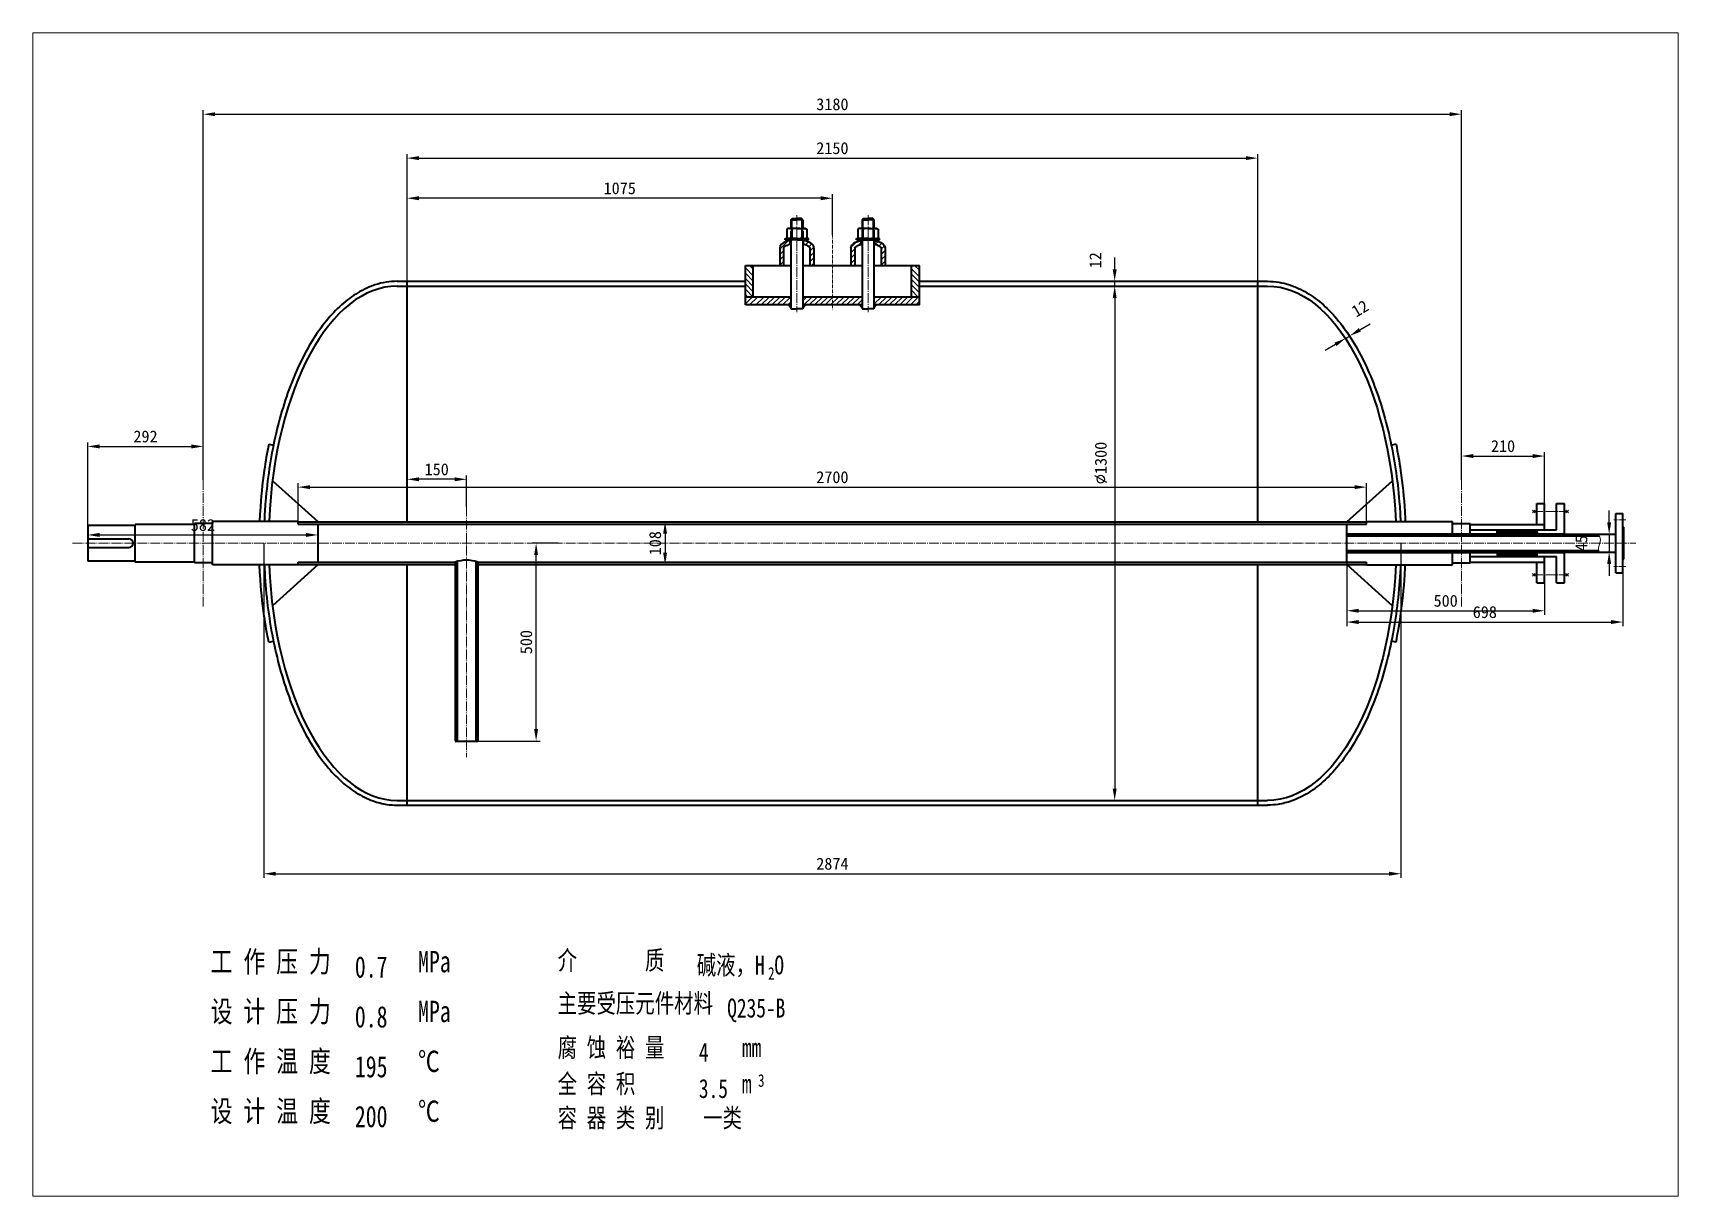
# Model space of a CAD drawing. Extents: x -29228 to 3578, y -1551 to 5346.
# Drawn here: x -20435 to -16277, y -594 to 2346 of the extents above; entities that cross this region are included whole.
import ezdxf

# ---------------------------------------------------------------- set-up
doc = ezdxf.new("R2010")
doc.units = 0
doc.header["$LTSCALE"] = 10
doc.header["$PDMODE"] = 1
doc.linetypes.add('ZXX-L', pattern=[3.28, 2.5, -0.3, 0.18, -0.3])
doc.linetypes.add('ZXX-S', pattern=[1.27, 0.75, -0.2, 0.12, -0.2])
doc.layers.get('Defpoints').update_dxf_attribs({"linetype": 'CONTINUOUS'})
doc.layers.add('5剖面线层', color=2, linetype='CONTINUOUS')
for name, color, linetype, lineweight in [('A 粗实线', 1, 'CONTINUOUS', 40), ('B 细实线', 7, 'CONTINUOUS', 18), ('C 文 字', 2, 'CONTINUOUS', 20), ('D 短中心线', 3, 'ZXX-S', 18), ('E 长中心线', 3, 'ZXX-L', 18)]:
    doc.layers.add(name, color=color, linetype=linetype, lineweight=lineweight)
doc.styles.add('HZTXT', font='SIMFANG.TTF', dxfattribs={"width": 0.75})
doc.styles.get("Standard").update_dxf_attribs({"font": 'SIMFANG.TTF'})
doc.dimstyles.new('通用标注4.0', dxfattribs={"dimscale": 10, "dimtxt": 3, "dimasz": 3, "dimexe": 1, "dimexo": 0, "dimgap": 1, "dimtad": 1, "dimdec": 0, "dimzin": 0, "dimdsep": 46, "dimtxsty": 'Standard', "dimcen": 0, "dimadec": 0, "dimazin": 0, "dimtfac": 0.375, "dimtdec": 0, "dimtmove": 2, "dimatfit": 3, "dimfxl": 0, "dimtzin": 0, "dimarcsym": 0})

msp = doc.modelspace()

# ---------------------------------------------------------------- texts
at = {"layer": 'C 文 字', "attachment_point": 1, "style": 'HZTXT'}
for s, insert, char_height, width in [('工 作 压 力        MPa', (-19985.74, 25.78), 54, 864), ('0.7', (-19621.47, 12.18), 54, 864), ('介       质', (-19108.96, 26.15), 48, 768), ('碱液，H O', (-18757.39, 14.07), 48, 768), ('2', (-18576.93, -15.17), 32, 768), ('主要受压元件材料', (-19108.96, -82.56), 48, 768), ('设 计 压 力        MPa', (-19985.74, -100.22), 54, 864), ('0.8', (-19621.47, -113.82), 54, 864), ('Q235-B', (-18680.35, -94.64), 48, 768), ('腐 蚀 裕 量        mm', (-19108.96, -194.56), 48, 768), ('工 作 温 度        ℃', (-19985.74, -226.22), 54, 864), ('195', (-19621.47, -239.82), 54, 864), ('4', (-18751.96, -206.64), 48, 768), ('全 容 积           m', (-19108.96, -285.97), 48, 768), ('3', (-18602.45, -285.73), 32, 768), ('3.5', (-18751.96, -298.05), 48, 768), ('设 计 温 度        ℃', (-19985.74, -352.22), 54, 864), ('200', (-19621.47, -365.82), 54, 864), ('容 器 类 别    一类', (-19108.96, -372.29), 48, 768)]:
    msp.add_mtext(s, dxfattribs=dict(at, insert=insert, char_height=char_height, width=width))

# ---------------------------------------------------------------- blocks, each defined once
blk = doc.blocks.new('*D63')
at = {"layer": 'C 文 字', "color": 0, "lineweight": -2}
for p, q in [((-17701, 1706.2), (-17711, 1706.2)), ((-17701, 1676.2), (-17701, 436.2)), ((-17701, 406.2), (-17711, 406.2))]:
    blk.add_line(p, q, dxfattribs=at)
at = {"layer": 'C 文 字', "color": 0}
for points in [[(-17706, 1676.2), (-17696, 1676.2), (-17701, 1706.2)], [(-17706, 436.2), (-17696, 436.2), (-17701, 406.2)]]:
    blk.add_solid(points, dxfattribs=at)
at = {"layer": 'Defpoints', "color": 0}
for p in [(-17701, 1706.2), (-17701, 406.2), (-17701, 406.2)]:
    blk.add_point(p, dxfattribs=at)
at = {"layer": 'C 文 字', "color": 0, "insert": (-17736, 1258.9), "char_height": 30, "attachment_point": 5, "rotation": 90}
blk.add_mtext('{\\Ftxt.shx;%%c}1300', dxfattribs=at)
blk = doc.blocks.new('*D64')
at = {"layer": 'C 文 字', "color": 0, "lineweight": -2}
for p, q in [((-17701, 1748.2), (-17701, 1778.2)), ((-17709, 1718.2), (-17691, 1718.2)), ((-17709, 1706.2), (-17691, 1706.2)), ((-17701, 1706.2), (-17701, 1718.2)), ((-17701, 1676.2), (-17701, 1646.2))]:
    blk.add_line(p, q, dxfattribs=at)
at = {"layer": 'C 文 字', "color": 0}
for points in [[(-17706, 1748.2), (-17696, 1748.2), (-17701, 1718.2)], [(-17706, 1676.2), (-17696, 1676.2), (-17701, 1706.2)]]:
    blk.add_solid(points, dxfattribs=at)
at = {"layer": 'Defpoints', "color": 0}
for p in [(-17709, 1718.2), (-17709, 1706.2), (-17701, 1718.2)]:
    blk.add_point(p, dxfattribs=at)
at = {"layer": 'C 文 字', "color": 0, "insert": (-17749.9, 1771.3), "char_height": 30, "attachment_point": 5, "rotation": 90}
blk.add_mtext('12', dxfattribs=at)
blk = doc.blocks.new('*D65')
at = {"layer": 'C 文 字', "color": 0, "lineweight": -2}
for p, q in [((-17105.5, 1554), (-17122.5, 1582.6)), ((-17117.4, 1574), (-17107.1, 1580.1)), ((-17095.2, 1560.2), (-17112.2, 1588.7)), ((-17081.3, 1595.5), (-17055.5, 1610.9)), ((-17143.2, 1558.7), (-17169, 1543.3))]:
    blk.add_line(p, q, dxfattribs=at)
at = {"layer": 'C 文 字', "color": 0}
for points in [[(-17083.9, 1599.8), (-17078.8, 1591.2), (-17107.1, 1580.1)], [(-17145.7, 1563), (-17140.6, 1554.4), (-17117.4, 1574)]]:
    blk.add_solid(points, dxfattribs=at)
at = {"layer": 'Defpoints', "color": 0}
for p in [(-17107.1, 1580.1), (-17105.5, 1554), (-17095.2, 1560.2)]:
    blk.add_point(p, dxfattribs=at)
at = {"layer": 'C 文 字', "color": 0, "insert": (-17080.9, 1649.5), "char_height": 30, "attachment_point": 5, "rotation": 30.7789}
blk.add_mtext('12', dxfattribs=at)
blk = doc.blocks.new('*D66')
at = {"layer": 'C 文 字', "color": 0, "lineweight": -2}
for p, q in [((-19489.5, 1718.2), (-19489.5, 2039.5)), ((-17339.5, 1718.2), (-17339.5, 2039.5)), ((-19459.5, 2029.5), (-17369.5, 2029.5))]:
    blk.add_line(p, q, dxfattribs=at)
at = {"layer": 'C 文 字', "color": 0}
for points in [[(-19459.5, 2034.5), (-19459.5, 2024.5), (-19489.5, 2029.5)], [(-17369.5, 2034.5), (-17369.5, 2024.5), (-17339.5, 2029.5)]]:
    blk.add_solid(points, dxfattribs=at)
at = {"layer": 'Defpoints', "color": 0}
for p in [(-17339.5, 2029.5), (-19489.5, 1718.2), (-17339.5, 1718.2)]:
    blk.add_point(p, dxfattribs=at)
at = {"layer": 'C 文 字', "color": 0, "insert": (-18414.5, 2054.5), "char_height": 30, "attachment_point": 5}
blk.add_mtext('2150', dxfattribs=at)
blk = doc.blocks.new('*D67')
at = {"layer": 'C 文 字', "color": 0, "lineweight": -2}
for p, q in [((-19489.5, 1894.9), (-19489.5, 1938.1)), ((-18444.5, 1928.1), (-19459.5, 1928.1)), ((-18414.5, 1836), (-18414.5, 1938.1))]:
    blk.add_line(p, q, dxfattribs=at)
at = {"layer": 'C 文 字', "color": 0}
for points in [[(-19459.5, 1933.1), (-19459.5, 1923.1), (-19489.5, 1928.1)], [(-18444.5, 1933.1), (-18444.5, 1923.1), (-18414.5, 1928.1)]]:
    blk.add_solid(points, dxfattribs=at)
at = {"layer": 'Defpoints', "color": 0}
for p in [(-19489.5, 1928.1), (-19489.5, 1894.9), (-18414.5, 1836)]:
    blk.add_point(p, dxfattribs=at)
at = {"layer": 'C 文 字', "color": 0, "insert": (-18952, 1953.1), "char_height": 30, "attachment_point": 5}
blk.add_mtext('1075', dxfattribs=at)
blk = doc.blocks.new('*D68')
at = {"layer": 'C 文 字', "color": 0, "lineweight": -2}
for p, q in [((-20004.5, 1216), (-20004.5, 2150.5)), ((-19974.5, 2140.5), (-16854.5, 2140.5)), ((-16824.5, 1216), (-16824.5, 2150.5))]:
    blk.add_line(p, q, dxfattribs=at)
at = {"layer": 'C 文 字', "color": 0}
for points in [[(-19974.5, 2145.5), (-19974.5, 2135.5), (-20004.5, 2140.5)], [(-16854.5, 2145.5), (-16854.5, 2135.5), (-16824.5, 2140.5)]]:
    blk.add_solid(points, dxfattribs=at)
at = {"layer": 'Defpoints', "color": 0}
for p in [(-16824.5, 2140.5), (-20004.5, 1216), (-16824.5, 1216)]:
    blk.add_point(p, dxfattribs=at)
at = {"layer": 'C 文 字', "color": 0, "insert": (-18414.5, 2165.5), "char_height": 30, "attachment_point": 5}
blk.add_mtext('3180', dxfattribs=at)
blk = doc.blocks.new('*D69')
at = {"layer": 'C 文 字', "color": 0, "lineweight": -2}
for p, q in [((-19851.5, 1056.2), (-19851.5, 210.8)), ((-16977.5, 1056.2), (-16977.5, 210.8)), ((-19821.5, 220.8), (-17007.5, 220.8))]:
    blk.add_line(p, q, dxfattribs=at)
at = {"layer": 'C 文 字', "color": 0}
for points in [[(-19821.5, 225.8), (-19821.5, 215.8), (-19851.5, 220.8)], [(-17007.5, 225.8), (-17007.5, 215.8), (-16977.5, 220.8)]]:
    blk.add_solid(points, dxfattribs=at)
at = {"layer": 'Defpoints', "color": 0}
for p in [(-19851.5, 1056.2), (-16977.5, 1056.2), (-16977.5, 220.8)]:
    blk.add_point(p, dxfattribs=at)
at = {"layer": 'C 文 字', "color": 0, "insert": (-18414.5, 245.8), "char_height": 30, "attachment_point": 5}
blk.add_mtext('2874', dxfattribs=at)
blk = doc.blocks.new('*D70')
at = {"layer": 'C 文 字', "color": 0, "lineweight": -2}
for p, q in [((-16824.5, 1216), (-16824.5, 1286.5)), ((-16794.5, 1276.5), (-16644.5, 1276.5)), ((-16614.5, 1156.2), (-16614.5, 1286.5))]:
    blk.add_line(p, q, dxfattribs=at)
at = {"layer": 'C 文 字', "color": 0}
for points in [[(-16794.5, 1281.5), (-16794.5, 1271.5), (-16824.5, 1276.5)], [(-16644.5, 1281.5), (-16644.5, 1271.5), (-16614.5, 1276.5)]]:
    blk.add_solid(points, dxfattribs=at)
at = {"layer": 'Defpoints', "color": 0}
for p in [(-16614.5, 1276.5), (-16824.5, 1216), (-16614.5, 1156.2)]:
    blk.add_point(p, dxfattribs=at)
at = {"layer": 'C 文 字', "color": 0, "insert": (-16719.5, 1301.5), "char_height": 30, "attachment_point": 5}
blk.add_mtext('210', dxfattribs=at)
blk = doc.blocks.new('*D71')
at = {"layer": 'C 文 字', "color": 0, "lineweight": -2}
for p, q in [((-20296.5, 1101.2), (-20296.5, 1310.8)), ((-20266.5, 1300.8), (-20034.5, 1300.8)), ((-20004.5, 1216), (-20004.5, 1310.8))]:
    blk.add_line(p, q, dxfattribs=at)
at = {"layer": 'C 文 字', "color": 0}
for points in [[(-20266.5, 1305.8), (-20266.5, 1295.8), (-20296.5, 1300.8)], [(-20034.5, 1305.8), (-20034.5, 1295.8), (-20004.5, 1300.8)]]:
    blk.add_solid(points, dxfattribs=at)
at = {"layer": 'Defpoints', "color": 0}
for p in [(-20004.5, 1300.8), (-20004.5, 1216), (-20296.5, 1101.2)]:
    blk.add_point(p, dxfattribs=at)
at = {"layer": 'C 文 字', "color": 0, "insert": (-20150.5, 1325.8), "char_height": 30, "attachment_point": 5}
blk.add_mtext('292', dxfattribs=at)
blk = doc.blocks.new('*D72')
at = {"layer": 'C 文 字', "color": 0, "lineweight": -2}
for p, q in [((-19107.4, 1056.2), (-19173.3, 1056.2)), ((-19163.3, 586.2), (-19163.3, 1026.2)), ((-19311, 556.2), (-19153.3, 556.2))]:
    blk.add_line(p, q, dxfattribs=at)
at = {"layer": 'C 文 字', "color": 0}
for points in [[(-19168.3, 1026.2), (-19158.3, 1026.2), (-19163.3, 1056.2)], [(-19168.3, 586.2), (-19158.3, 586.2), (-19163.3, 556.2)]]:
    blk.add_solid(points, dxfattribs=at)
at = {"layer": 'Defpoints', "color": 0}
for p in [(-19163.3, 1056.2), (-19107.4, 1056.2), (-19311, 556.2)]:
    blk.add_point(p, dxfattribs=at)
at = {"layer": 'C 文 字', "color": 0, "insert": (-19188.3, 806.2), "char_height": 30, "attachment_point": 5, "rotation": 90}
blk.add_mtext('500', dxfattribs=at)
blk = doc.blocks.new('*D73')
at = {"layer": 'C 文 字', "color": 0, "lineweight": -2}
for p, q in [((-19489.5, 1199.1), (-19489.5, 1227.7)), ((-19369.5, 1217.7), (-19459.5, 1217.7)), ((-19339.5, 1148.4), (-19339.5, 1227.7))]:
    blk.add_line(p, q, dxfattribs=at)
at = {"layer": 'C 文 字', "color": 0}
for points in [[(-19459.5, 1222.7), (-19459.5, 1212.7), (-19489.5, 1217.7)], [(-19369.5, 1222.7), (-19369.5, 1212.7), (-19339.5, 1217.7)]]:
    blk.add_solid(points, dxfattribs=at)
at = {"layer": 'Defpoints', "color": 0}
for p in [(-19489.5, 1217.7), (-19489.5, 1199.1), (-19339.5, 1148.4)]:
    blk.add_point(p, dxfattribs=at)
at = {"layer": 'C 文 字', "color": 0, "insert": (-19414.5, 1242.7), "char_height": 30, "attachment_point": 5}
blk.add_mtext('150', dxfattribs=at)
blk = doc.blocks.new('*D74')
at = {"layer": 'C 文 字', "color": 0, "lineweight": -2}
for p, q in [((-19764.5, 1111.2), (-19764.5, 1207.9)), ((-17064.5, 1111.2), (-17064.5, 1207.9)), ((-19734.5, 1197.9), (-17094.5, 1197.9))]:
    blk.add_line(p, q, dxfattribs=at)
at = {"layer": 'C 文 字', "color": 0}
for points in [[(-19734.5, 1202.9), (-19734.5, 1192.9), (-19764.5, 1197.9)], [(-17094.5, 1202.9), (-17094.5, 1192.9), (-17064.5, 1197.9)]]:
    blk.add_solid(points, dxfattribs=at)
at = {"layer": 'Defpoints', "color": 0}
for p in [(-17064.5, 1197.9), (-19764.5, 1111.2), (-17064.5, 1111.2)]:
    blk.add_point(p, dxfattribs=at)
at = {"layer": 'C 文 字', "color": 0, "insert": (-18414.5, 1222.9), "char_height": 30, "attachment_point": 5}
blk.add_mtext('2700', dxfattribs=at)
blk = doc.blocks.new('*D75')
at = {"layer": 'C 文 字', "color": 0, "lineweight": -2}
for p, q in [((-18863.9, 1110.2), (-18827.3, 1110.2)), ((-18837.3, 1080.2), (-18837.3, 1032.2)), ((-18863.9, 1002.2), (-18827.3, 1002.2))]:
    blk.add_line(p, q, dxfattribs=at)
at = {"layer": 'C 文 字', "color": 0}
for points in [[(-18842.3, 1080.2), (-18832.3, 1080.2), (-18837.3, 1110.2)], [(-18842.3, 1032.2), (-18832.3, 1032.2), (-18837.3, 1002.2)]]:
    blk.add_solid(points, dxfattribs=at)
at = {"layer": 'Defpoints', "color": 0}
for p in [(-18863.9, 1110.2), (-18863.9, 1002.2), (-18837.3, 1002.2)]:
    blk.add_point(p, dxfattribs=at)
at = {"layer": 'C 文 字', "color": 0, "insert": (-18862.3, 1056.2), "char_height": 30, "attachment_point": 5, "rotation": 90}
blk.add_mtext('108', dxfattribs=at)
blk = doc.blocks.new('*D76')
at = {"layer": 'C 文 字', "color": 0, "lineweight": -2}
for p, q in [((-20296.5, 1067.2), (-20296.5, 1087.1)), ((-19714.5, 1056.2), (-19714.5, 1087.1)), ((-20266.5, 1077.1), (-19744.5, 1077.1))]:
    blk.add_line(p, q, dxfattribs=at)
at = {"layer": 'C 文 字', "color": 0}
for points in [[(-20266.5, 1082.1), (-20266.5, 1072.1), (-20296.5, 1077.1)], [(-19744.5, 1082.1), (-19744.5, 1072.1), (-19714.5, 1077.1)]]:
    blk.add_solid(points, dxfattribs=at)
at = {"layer": 'Defpoints', "color": 0}
for p in [(-20296.5, 1067.2), (-19714.5, 1077.1), (-19714.5, 1056.2)]:
    blk.add_point(p, dxfattribs=at)
at = {"layer": 'C 文 字', "color": 0, "insert": (-20005.5, 1102.1), "char_height": 30, "attachment_point": 5}
blk.add_mtext('582', dxfattribs=at)
blk = doc.blocks.new('*D77')
at = {"layer": 'C 文 字', "color": 0, "lineweight": -2}
for p, q in [((-17114.5, 1008.2), (-17114.5, 875.5)), ((-16614.5, 956.2), (-16614.5, 875.5)), ((-17084.5, 885.5), (-16644.5, 885.5))]:
    blk.add_line(p, q, dxfattribs=at)
at = {"layer": 'C 文 字', "color": 0}
for points in [[(-17084.5, 890.5), (-17084.5, 880.5), (-17114.5, 885.5)], [(-16644.5, 890.5), (-16644.5, 880.5), (-16614.5, 885.5)]]:
    blk.add_solid(points, dxfattribs=at)
at = {"layer": 'Defpoints', "color": 0}
for p in [(-17114.5, 1008.2), (-16614.5, 956.2), (-16614.5, 885.5)]:
    blk.add_point(p, dxfattribs=at)
at = {"layer": 'C 文 字', "color": 0, "insert": (-16864.5, 910.5), "char_height": 30, "attachment_point": 5}
blk.add_mtext('500', dxfattribs=at)
blk = doc.blocks.new('*D78')
at = {"layer": 'C 文 字', "color": 0, "lineweight": -2}
for p, q in [((-16416.5, 981.2), (-16416.5, 846.9)), ((-17114.5, 918.8), (-17114.5, 846.9)), ((-17084.5, 856.9), (-16446.5, 856.9))]:
    blk.add_line(p, q, dxfattribs=at)
at = {"layer": 'C 文 字', "color": 0}
for points in [[(-17084.5, 861.9), (-17084.5, 851.9), (-17114.5, 856.9)], [(-16446.5, 861.9), (-16446.5, 851.9), (-16416.5, 856.9)]]:
    blk.add_solid(points, dxfattribs=at)
at = {"layer": 'Defpoints', "color": 0}
for p in [(-16416.5, 981.2), (-17114.5, 918.8), (-16416.5, 856.9)]:
    blk.add_point(p, dxfattribs=at)
at = {"layer": 'C 文 字', "color": 0, "insert": (-16765.5, 881.9), "char_height": 30, "attachment_point": 5}
blk.add_mtext('698', dxfattribs=at)
blk = doc.blocks.new('*D79')
at = {"layer": 'C 文 字', "color": 0, "lineweight": -2}
for p, q in [((-16451.3, 1108.7), (-16451.3, 1138.7)), ((-16451.3, 1078.7), (-16461.3, 1078.7)), ((-16451.3, 1078.7), (-16451.3, 1033.7)), ((-16451.3, 1033.7), (-16461.3, 1033.7)), ((-16451.3, 1003.7), (-16451.3, 973.7))]:
    blk.add_line(p, q, dxfattribs=at)
at = {"layer": 'C 文 字', "color": 0}
for points in [[(-16456.3, 1108.7), (-16446.3, 1108.7), (-16451.3, 1078.7)], [(-16456.3, 1003.7), (-16446.3, 1003.7), (-16451.3, 1033.7)]]:
    blk.add_solid(points, dxfattribs=at)
at = {"layer": 'Defpoints', "color": 0}
for p in [(-16451.3, 1078.7), (-16451.3, 1033.7), (-16451.3, 1033.7)]:
    blk.add_point(p, dxfattribs=at)
at = {"layer": 'C 文 字', "color": 0, "insert": (-16521.3, 1056.2), "char_height": 30, "attachment_point": 5, "rotation": 90}
blk.add_mtext('45', dxfattribs=at)

# ---------------------------------------------------------------- dimensions: what is measured, and where the dimension line sits
at = {"layer": 'C 文 字'}
for base, p1, p2, picture, middle in [((-16824.46, 2140.52), (-20004.46, 1216), (-16824.46, 1216), '*D68', (-18414.46, 2165.52)), ((-17339.46, 2029.51), (-19489.46, 1718.18), (-17339.46, 1718.18), '*D66', (-18414.46, 2054.51)), ((-19489.46, 1928.1), (-18414.46, 1836), (-19489.46, 1894.86), '*D67', (-18951.96, 1953.1)), ((-20004.46, 1300.76), (-20296.46, 1101.18), (-20004.46, 1216), '*D71', (-20150.46, 1325.76)), ((-16614.46, 1276.55), (-16824.46, 1216), (-16614.46, 1156.18), '*D70', (-16719.46, 1301.55)), ((-19489.46, 1217.67), (-19339.46, 1148.41), (-19489.46, 1199.06), '*D73', (-19414.46, 1242.67)), ((-17064.46, 1197.95), (-19764.46, 1111.18), (-17064.46, 1111.18), '*D74', (-18414.46, 1222.95)), ((-19714.46, 1077.06), (-20296.46, 1067.18), (-19714.46, 1056.18), '*D76', (-20005.46, 1102.06)), ((-16977.46, 220.79), (-19851.46, 1056.18), (-16977.46, 1056.18), '*D69', (-18414.46, 245.79)), ((-16614.46, 885.5), (-17114.46, 1008.18), (-16614.46, 956.18), '*D77', (-16864.46, 910.5)), ((-16416.46, 856.88), (-17114.46, 918.83), (-16416.46, 981.18), '*D78', (-16765.46, 881.88))]:
    dim = msp.add_linear_dim(base=base, p1=p1, p2=p2, dimstyle='通用标注4.0', dxfattribs=at)
    dim.commit()
    dim.dimension.update_dxf_attribs({"geometry": picture, "text_midpoint": middle})
for base, p1, p2, angle, picture, middle, dimtype in [((-17701, 1718.18), (-17709, 1706.18), (-17709, 1718.18), 90, '*D64', (-17749.91, 1771.32), 160), ((-17107.1, 1580.15), (-17105.51, 1554.02), (-17095.2, 1560.16), 30.77888, '*D65', (-17080.95, 1649.45), 161)]:
    dim = msp.add_linear_dim(base=base, p1=p1, p2=p2, angle=angle, dimstyle='通用标注4.0', dxfattribs=at)
    dim.commit()
    dim.dimension.update_dxf_attribs({"geometry": picture, "text_midpoint": middle, "dimtype": dimtype})
dim = msp.add_linear_dim(base=(-17701, 406.18), p1=(-17701, 1706.18), p2=(-17701, 406.18), angle=90, text='{\\Ftxt.shx;%%c}<>', dimstyle='通用标注4.0', dxfattribs=at)
dim.commit()
dim.dimension.update_dxf_attribs({"geometry": '*D63', "text_midpoint": (-17736, 1258.86), "dimtype": 160})
for base, p1, p2, picture, middle in [((-16451.3, 1033.68), (-16451.3, 1078.68), (-16451.3, 1033.68), '*D79', (-16521.3, 1056.18)), ((-18837.27, 1002.18), (-18863.92, 1110.18), (-18863.92, 1002.18), '*D75', (-18862.27, 1056.18)), ((-19163.29, 1056.18), (-19310.96, 556.18), (-19107.43, 1056.18), '*D72', (-19188.29, 806.18))]:
    dim = msp.add_linear_dim(base=base, p1=p1, p2=p2, angle=90, dimstyle='通用标注4.0', dxfattribs=at)
    dim.commit()
    dim.dimension.update_dxf_attribs({"geometry": picture, "text_midpoint": middle})

# ---------------------------------------------------------------- hatches: boundary and pattern name
at = {"layer": '5剖面线层'}
h = msp.add_hatch(color=256, dxfattribs=at)
h.paths.add_polyline_path([(-18519.46, 1658.46), (-18525.73, 1658.46), (-18519.46, 1650.69)])
h.paths.add_polyline_path([(-18483.2, 1658.46), (-18489.46, 1658.46), (-18489.46, 1650.69)])
h = msp.add_hatch(color=256, dxfattribs=at)
h.paths.add_polyline_path([(-18309.46, 1658.46), (-18303.2, 1658.46), (-18309.46, 1650.69)])
h.paths.add_polyline_path([(-18345.73, 1658.46), (-18339.46, 1658.46), (-18339.46, 1650.69)])
h = msp.add_hatch(dxfattribs=at)
h.set_pattern_fill('ANSI37', color=256, scale=0.5, style=0)
h.set_pattern_definition([(45, (-5350.127, -8523.6974), (-1.12253202, 1.12253202), []), (135, (-5350.127, -8523.6974), (-1.12253202, -1.12253202), [])])
h.paths.add_polyline_path([(-16724.46, 1089.68), (-16734.46, 1089.68), (-16734.46, 1079.68), (-16724.46, 1079.68)])
h.paths.add_polyline_path([(-16714.46, 1089.68), (-16724.46, 1089.68), (-16724.46, 1079.68), (-16714.46, 1079.68)])
h.paths.add_polyline_path([(-16704.46, 1089.68), (-16714.46, 1089.68), (-16714.46, 1079.68), (-16704.46, 1079.68)])
h.paths.add_polyline_path([(-16694.46, 1089.68), (-16704.46, 1089.68), (-16704.46, 1079.68), (-16694.46, 1079.68)])
h.paths.add_polyline_path([(-16674.46, 1089.68), (-16684.46, 1089.68), (-16684.46, 1079.68), (-16674.46, 1079.68)])
h.paths.add_polyline_path([(-16684.46, 1089.68), (-16694.46, 1089.68), (-16694.46, 1079.68), (-16684.46, 1079.68)])
h.paths.add_polyline_path([(-16664.46, 1089.68), (-16674.46, 1089.68), (-16674.46, 1079.68), (-16664.46, 1079.68)])
h.paths.add_polyline_path([(-16654.46, 1089.68), (-16664.46, 1089.68), (-16664.46, 1079.68), (-16654.46, 1079.68)])
h.paths.add_polyline_path([(-16644.46, 1089.68), (-16654.46, 1089.68), (-16654.46, 1079.68), (-16644.46, 1079.68)])
h.paths.add_polyline_path([(-16634.46, 1089.68), (-16644.46, 1089.68), (-16644.46, 1079.68), (-16634.46, 1079.68)])
h = msp.add_hatch(dxfattribs=at)
h.set_pattern_fill('ANSI37', color=256, scale=0.5, style=0)
h.set_pattern_definition([(315, (-5350.127, 10636.0632), (-1.12253202, -1.12253202), []), (225, (-5350.127, 10636.0632), (-1.12253202, 1.12253202), [])])
h.paths.add_polyline_path([(-16724.46, 1022.68), (-16734.46, 1022.68), (-16734.46, 1032.68), (-16724.46, 1032.68)])
h.paths.add_polyline_path([(-16714.46, 1022.68), (-16724.46, 1022.68), (-16724.46, 1032.68), (-16714.46, 1032.68)])
h.paths.add_polyline_path([(-16704.46, 1022.68), (-16714.46, 1022.68), (-16714.46, 1032.68), (-16704.46, 1032.68)])
h.paths.add_polyline_path([(-16694.46, 1022.68), (-16704.46, 1022.68), (-16704.46, 1032.68), (-16694.46, 1032.68)])
h.paths.add_polyline_path([(-16674.46, 1022.68), (-16684.46, 1022.68), (-16684.46, 1032.68), (-16674.46, 1032.68)])
h.paths.add_polyline_path([(-16684.46, 1022.68), (-16694.46, 1022.68), (-16694.46, 1032.68), (-16684.46, 1032.68)])
h.paths.add_polyline_path([(-16664.46, 1022.68), (-16674.46, 1022.68), (-16674.46, 1032.68), (-16664.46, 1032.68)])
h.paths.add_polyline_path([(-16654.46, 1022.68), (-16664.46, 1022.68), (-16664.46, 1032.68), (-16654.46, 1032.68)])
h.paths.add_polyline_path([(-16644.46, 1022.68), (-16654.46, 1022.68), (-16654.46, 1032.68), (-16644.46, 1032.68)])
h.paths.add_polyline_path([(-16634.46, 1022.68), (-16644.46, 1022.68), (-16644.46, 1032.68), (-16634.46, 1032.68)])

# ---------------------------------------------------------------- linework, layer by layer
at = {"layer": 'A 粗实线'}
for p, q in [((-18519.46, 1873.56), (-18516.46, 1876.56)), ((-18519.46, 1873.56), (-18504.46, 1873.56)), ((-18519.46, 1873.56), (-18519.46, 1851.78)), ((-18516.46, 1876.56), (-18504.46, 1876.56)), ((-18492.46, 1876.56), (-18504.46, 1876.56)), ((-18489.46, 1873.56), (-18504.46, 1873.56)), ((-18489.46, 1873.56), (-18492.46, 1876.56)), ((-18489.46, 1873.56), (-18489.46, 1851.78)), ((-18339.46, 1873.56), (-18336.46, 1876.56)), ((-18339.46, 1873.56), (-18324.46, 1873.56)), ((-18339.46, 1873.56), (-18339.46, 1851.78)), ((-18336.46, 1876.56), (-18324.46, 1876.56)), ((-18312.46, 1876.56), (-18324.46, 1876.56)), ((-18309.46, 1873.56), (-18324.46, 1873.56)), ((-18309.46, 1873.56), (-18312.46, 1876.56)), ((-18309.46, 1873.56), (-18309.46, 1851.78)), ((-18526.55, 1851.78), (-18529.96, 1849.81)), ((-18529.96, 1849.81), (-18529.96, 1828.16)), ((-18504.46, 1851.78), (-18526.55, 1851.78)), ((-18504.46, 1851.78), (-18526.55, 1851.78)), ((-18519.46, 1845.94), (-18519.46, 1658.46)), ((-18517.21, 1849.81), (-18517.21, 1828.16)), ((-18504.46, 1851.78), (-18482.38, 1851.78)), ((-18504.46, 1851.78), (-18482.38, 1851.78)), ((-18491.71, 1849.81), (-18491.71, 1828.16)), ((-18489.46, 1845.94), (-18489.46, 1648.46)), ((-18482.38, 1851.78), (-18478.96, 1849.81)), ((-18478.96, 1849.81), (-18478.96, 1828.16)), ((-18346.55, 1851.78), (-18349.96, 1849.81)), ((-18349.96, 1849.81), (-18349.96, 1828.16)), ((-18324.46, 1851.78), (-18346.55, 1851.78)), ((-18324.46, 1851.78), (-18346.55, 1851.78)), ((-18339.46, 1847.18), (-18339.46, 1658.46)), ((-18337.21, 1849.81), (-18337.21, 1828.16)), ((-18324.46, 1851.78), (-18302.38, 1851.78)), ((-18324.46, 1851.78), (-18302.38, 1851.78)), ((-18311.71, 1849.81), (-18311.71, 1828.16)), ((-18309.46, 1847.18), (-18309.46, 1658.46)), ((-18302.38, 1851.78), (-18298.96, 1849.81)), ((-18298.96, 1849.81), (-18298.96, 1828.16)), ((-18547.67, 1803.17), (-18547.67, 1758.18)), ((-18537.67, 1803.08), (-18537.67, 1758.18)), ((-18533.74, 1826.18), (-18526.55, 1826.18)), ((-18533.74, 1823.18), (-18533.74, 1826.18)), ((-18504.46, 1823.18), (-18533.74, 1823.18)), ((-18526.55, 1826.18), (-18529.96, 1828.16)), ((-18504.46, 1826.18), (-18526.55, 1826.18)), ((-18521.46, 1811.34), (-18521.46, 1821.57)), ((-18504.46, 1826.18), (-18482.38, 1826.18)), ((-18504.46, 1823.18), (-18475.19, 1823.18)), ((-18487.46, 1811.34), (-18487.46, 1821.57)), ((-18482.38, 1826.18), (-18478.96, 1828.16)), ((-18475.19, 1826.18), (-18482.38, 1826.18)), ((-18475.19, 1823.18), (-18475.19, 1826.18)), ((-18471.26, 1803.17), (-18471.26, 1758.18)), ((-18461.26, 1803.17), (-18461.26, 1758.18)), ((-18367.67, 1803.17), (-18367.67, 1758.18)), ((-18357.67, 1803.08), (-18357.67, 1758.18)), ((-18353.74, 1826.18), (-18346.55, 1826.18)), ((-18353.74, 1823.18), (-18353.74, 1826.18)), ((-18324.46, 1823.18), (-18353.74, 1823.18)), ((-18346.55, 1826.18), (-18349.96, 1828.16)), ((-18324.46, 1826.18), (-18346.55, 1826.18)), ((-18341.46, 1811.34), (-18341.46, 1821.57)), ((-18324.46, 1826.18), (-18302.38, 1826.18)), ((-18324.46, 1823.18), (-18295.19, 1823.18)), ((-18307.46, 1811.34), (-18307.46, 1821.57)), ((-18302.38, 1826.18), (-18298.96, 1828.16)), ((-18295.19, 1826.18), (-18302.38, 1826.18)), ((-18295.19, 1823.18), (-18295.19, 1826.18)), ((-18291.26, 1803.17), (-18291.26, 1758.18)), ((-18281.26, 1803.17), (-18281.26, 1758.18)), ((-18634.46, 1658.46), (-18634.46, 1758.18)), ((-18634.46, 1758.18), (-18519.46, 1758.18)), ((-18614.46, 1678.46), (-18614.46, 1758.18)), ((-18489.46, 1758.18), (-18339.46, 1758.18)), ((-18309.46, 1758.18), (-18194.46, 1758.18)), ((-18214.46, 1678.46), (-18214.46, 1758.18)), ((-18194.46, 1658.46), (-18194.46, 1758.18)), ((-19514.46, 1718.18), (-18634.46, 1718.18)), ((-19514.46, 1706.18), (-18634.46, 1706.18)), ((-19489.46, 1110.18), (-19489.46, 1718.18)), ((-18194.46, 1718.18), (-17314.46, 1718.18)), ((-18194.46, 1706.18), (-17314.46, 1706.18)), ((-17339.46, 1110.18), (-17339.46, 1718.18)), ((-18519.46, 1678.46), (-18634.46, 1678.46)), ((-18414.46, 1678.46), (-18489.46, 1678.46)), ((-18339.46, 1678.46), (-18414.46, 1678.46)), ((-18194.46, 1678.46), (-18309.46, 1678.46)), ((-18519.46, 1658.46), (-18634.46, 1658.46)), ((-18519.46, 1650.69), (-18525.73, 1658.46)), ((-18519.46, 1658.46), (-18519.46, 1648.46)), ((-18519.46, 1648.46), (-18504.46, 1648.46)), ((-18489.46, 1648.46), (-18504.46, 1648.46)), ((-18414.46, 1658.46), (-18489.46, 1658.46)), ((-18489.46, 1658.46), (-18489.46, 1648.46)), ((-18489.46, 1650.69), (-18483.2, 1658.46)), ((-18339.46, 1658.46), (-18414.46, 1658.46)), ((-18339.46, 1650.69), (-18345.73, 1658.46)), ((-18339.46, 1658.46), (-18339.46, 1648.46)), ((-18339.46, 1648.46), (-18324.46, 1648.46)), ((-18309.46, 1648.46), (-18324.46, 1648.46)), ((-18309.46, 1658.46), (-18309.46, 1648.46)), ((-18309.46, 1650.69), (-18303.2, 1658.46)), ((-18194.46, 1658.46), (-18309.46, 1658.46)), ((-19838.97, 1306.18), (-19827.21, 1303.79)), ((-16989.96, 1306.18), (-17001.72, 1303.79)), ((-19714.46, 1110.18), (-19829.73, 1214.09)), ((-17114.46, 1110.18), (-16999.2, 1214.09)), ((-16634.46, 1103.68), (-16634.46, 1156.18)), ((-16634.46, 1156.18), (-16614.46, 1156.18)), ((-16614.46, 1089.68), (-16614.46, 1156.18)), ((-16584.46, 1156.18), (-16564.46, 1156.18)), ((-16584.46, 1089.68), (-16584.46, 1156.18)), ((-16564.46, 1078.68), (-16564.46, 1156.18)), ((-16434.46, 981.18), (-16434.46, 1131.18)), ((-16434.46, 1131.18), (-16416.46, 1131.18)), ((-16416.46, 981.18), (-16416.46, 1131.18)), ((-20176.46, 1101.18), (-20296.46, 1101.18)), ((-20296.46, 1101.18), (-20296.46, 1011.18)), ((-20026.46, 1103.68), (-20176.46, 1103.68)), ((-20176.46, 1008.68), (-20176.46, 1103.68)), ((-19981.46, 1106.18), (-20026.46, 1106.18)), ((-20026.46, 1006.18), (-20026.46, 1106.18)), ((-19764.46, 1111.18), (-19981.46, 1111.18)), ((-19981.46, 1001.18), (-19981.46, 1111.18)), ((-19764.46, 1104.18), (-19764.46, 1111.18)), ((-19764.46, 1110.18), (-17064.46, 1110.18)), ((-19764.46, 1104.18), (-17064.46, 1104.18)), ((-19714.46, 1008.18), (-19714.46, 1104.18)), ((-17114.46, 1008.18), (-17114.46, 1104.18)), ((-17064.46, 1111.18), (-16847.46, 1111.18)), ((-17064.46, 1104.18), (-17064.46, 1111.18)), ((-16847.46, 1079.68), (-16847.46, 1111.18)), ((-16847.46, 1106.18), (-16802.46, 1106.18)), ((-16802.46, 1079.68), (-16802.46, 1106.18)), ((-16802.46, 1103.68), (-16614.46, 1103.68)), ((-16802.46, 1089.68), (-16584.46, 1089.68)), ((-16734.46, 1079.68), (-16734.46, 1089.68)), ((-16724.46, 1079.68), (-16724.46, 1089.68)), ((-16714.46, 1079.68), (-16714.46, 1089.68)), ((-16704.46, 1079.68), (-16704.46, 1089.68)), ((-16694.46, 1079.68), (-16694.46, 1089.68)), ((-16684.46, 1079.68), (-16684.46, 1089.68)), ((-16674.46, 1079.68), (-16674.46, 1089.68)), ((-16664.46, 1079.68), (-16664.46, 1089.68)), ((-16654.46, 1079.68), (-16654.46, 1089.68)), ((-16644.46, 1079.68), (-16644.46, 1089.68)), ((-16634.46, 1079.68), (-16634.46, 1089.68)), ((-16634.46, 1087.68), (-16632.32, 1079.68)), ((-16416.46, 1096.36), (-16414.46, 1096.36)), ((-16414.46, 1016.01), (-16414.46, 1096.36)), ((-20296.46, 1067.18), (-20192.46, 1067.18)), ((-20296.46, 1045.18), (-20192.46, 1045.18)), ((-17114.46, 1079.68), (-16564.46, 1079.68)), ((-17114.46, 1078.68), (-16434.46, 1078.68)), ((-17114.46, 1074.68), (-16476.06, 1074.68)), ((-17064.46, 1078.68), (-17064.46, 1079.68)), ((-20176.46, 1011.18), (-20296.46, 1011.18)), ((-20026.46, 1008.68), (-20176.46, 1008.68)), ((-19981.46, 1006.18), (-20026.46, 1006.18)), ((-19764.46, 1001.18), (-19981.46, 1001.18)), ((-19714.46, 1002.18), (-19829.73, 898.27)), ((-19764.46, 1001.18), (-19764.46, 1008.18)), ((-19764.46, 1008.18), (-19367.96, 1008.18)), ((-19764.46, 1002.18), (-19367.96, 1002.18)), ((-19489.46, 394.18), (-19489.46, 1002.18)), ((-19367.96, 1008.18), (-19367.96, 556.18)), ((-19362.96, 1009.84), (-19362.96, 556.18)), ((-19315.96, 1009.84), (-19315.96, 556.18)), ((-19310.96, 1008.18), (-19310.96, 556.18)), ((-19310.96, 1008.18), (-17064.46, 1008.18)), ((-19310.96, 1002.18), (-17064.46, 1002.18)), ((-17339.46, 394.18), (-17339.46, 1002.18)), ((-17114.46, 1037.68), (-16477.57, 1037.68)), ((-17114.46, 1033.68), (-16434.46, 1033.68)), ((-17114.46, 1032.68), (-16564.46, 1032.68)), ((-17114.46, 1002.18), (-16999.2, 898.27)), ((-17064.46, 1032.68), (-17064.46, 1033.68)), ((-17064.46, 1001.18), (-17064.46, 1008.18)), ((-17064.46, 1001.18), (-16847.46, 1001.18)), ((-16847.46, 1001.18), (-16847.46, 1032.68)), ((-16847.46, 1006.18), (-16802.46, 1006.18)), ((-16802.46, 1006.18), (-16802.46, 1032.68)), ((-16802.46, 1022.68), (-16584.46, 1022.68)), ((-16802.46, 1008.68), (-16614.46, 1008.68)), ((-16734.46, 1032.68), (-16734.46, 1022.68)), ((-16724.46, 1032.68), (-16724.46, 1022.68)), ((-16714.46, 1032.68), (-16714.46, 1022.68)), ((-16704.46, 1032.68), (-16704.46, 1022.68)), ((-16694.46, 1032.68), (-16694.46, 1022.68)), ((-16684.46, 1032.68), (-16684.46, 1022.68)), ((-16674.46, 1032.68), (-16674.46, 1022.68)), ((-16664.46, 1032.68), (-16664.46, 1022.68)), ((-16654.46, 1032.68), (-16654.46, 1022.68)), ((-16644.46, 1032.68), (-16644.46, 1022.68)), ((-16634.46, 1032.68), (-16634.46, 1022.68)), ((-16634.46, 1024.68), (-16632.32, 1032.68)), ((-16634.46, 956.18), (-16634.46, 1008.68)), ((-16614.46, 956.18), (-16614.46, 1022.68)), ((-16584.46, 956.18), (-16584.46, 1022.68)), ((-16564.46, 956.18), (-16564.46, 1033.68)), ((-16416.46, 1016.01), (-16414.46, 1016.01)), ((-16434.46, 981.18), (-16416.46, 981.18)), ((-16634.46, 956.18), (-16614.46, 956.18)), ((-16584.46, 956.18), (-16564.46, 956.18)), ((-19838.97, 806.18), (-19827.21, 808.58)), ((-16989.96, 806.18), (-17001.72, 808.58)), ((-19367.96, 556.18), (-19310.96, 556.18)), ((-19514.46, 406.18), (-17314.46, 406.18)), ((-19514.46, 394.18), (-17314.46, 394.18))]:
    msp.add_line(p, q, dxfattribs=at)
for centre, radius, start, end in [((-18533.65, 1795.12), 57.11, 73.27658, 82.8585), ((-18504.46, 1809.59), 42.19, 90, 107.58795), ((-18504.46, 1809.59), 42.19, 72.41205, 90), ((-18475.28, 1795.12), 57.11, 97.1415, 106.72342), ((-18353.65, 1795.12), 57.11, 73.27658, 82.8585), ((-18324.46, 1809.59), 42.19, 90, 107.58795), ((-18324.46, 1809.59), 42.19, 72.41205, 90), ((-18295.28, 1795.12), 57.11, 97.1415, 106.72342), ((-18533.65, 1882.85), 57.11, 277.1415, 286.72342), ((-18504.46, 1868.38), 42.19, 252.41205, 270), ((-18504.46, 1868.38), 42.19, 270, 287.58795), ((-18475.28, 1882.85), 57.11, 253.27658, 262.8585), ((-18353.65, 1882.85), 57.11, 277.1415, 286.72342), ((-18324.46, 1868.38), 42.19, 252.41205, 270), ((-18324.46, 1868.38), 42.19, 270, 287.58795), ((-18295.28, 1882.85), 57.11, 253.27658, 262.8585), ((-20192.46, 1056.18), 11, 270, 90), ((-19339.46, 930.37), 82.87, 69.88413, 110.11587)]:
    msp.add_arc(centre, radius, start, end, dxfattribs=at)
for centre, major_axis, ratio, start_param, end_param in [((-18504.46, 1803.17), (43.2, 0), 0.4631971, 1.2162093, 3.1415927), ((-18504.46, 1803.17), (43.2, 0), 0.4631971, 0, 1.2162093), ((-19514.46, 1056.18), (0, 650), 0.5, 0, 1.4860796), ((-19514.46, 1056.18), (0, 650), 0.5, 1.655513, 3.1415927)]:
    msp.add_ellipse(centre, major_axis=major_axis, ratio=ratio, start_param=start_param, end_param=end_param, dxfattribs=at)
at = {"layer": 'A 粗实线', "extrusion": (0, 0, -1)}
for centre, major_axis, ratio, start_param, end_param in [((-18324.46, 1803.17), (-43.2, 0), 0.4631971, 0, 1.2162093), ((-18324.46, 1803.17), (-43.2, 0), 0.4631971, 1.2162093, 3.1415927), ((-17314.46, 1056.18), (0, 650), 0.5, 0, 1.4860796), ((-17314.46, 1056.18), (0, 650), 0.5, 1.655513, 3.1415927)]:
    msp.add_ellipse(centre, major_axis=major_axis, ratio=ratio, start_param=start_param, end_param=end_param, dxfattribs=at)
at = {"layer": 'A 粗实线'}
for points, knots in [([(-18519.46, 1811.77), (-18521.96, 1811.28), (-18524.31, 1810.66), (-18528.37, 1809.32), (-18530.11, 1808.61), (-18533.09, 1807.13), (-18534.32, 1806.37), (-18535.93, 1805.16), (-18536.44, 1804.68), (-18537.19, 1803.88), (-18537.41, 1803.56), (-18537.61, 1803.22), (-18537.65, 1803.13), (-18537.67, 1803.08)], [5.11522467, 5.11522467, 5.11522467, 5.11522467, 5.332174, 5.332174, 5.53228013, 5.53228013, 5.73238627, 5.73238627, 5.87592411, 5.87592411, 6.01946196, 6.01946196, 6.11315517, 6.11315517, 6.11315517, 6.11315517]), ([(-18471.26, 1803.08), (-18471.28, 1803.13), (-18471.33, 1803.24), (-18471.54, 1803.59), (-18471.71, 1803.83), (-18472.21, 1804.4), (-18472.54, 1804.73), (-18473.37, 1805.44), (-18473.88, 1805.83), (-18475.47, 1806.9), (-18476.71, 1807.6), (-18479.63, 1808.94), (-18481.3, 1809.59), (-18484.96, 1810.75), (-18486.96, 1811.26), (-18489.2, 1811.72), (-18489.33, 1811.74), (-18489.46, 1811.77)], [3.31162279, 3.31162279, 3.31162279, 3.31162279, 3.41988328, 3.41988328, 3.52814377, 3.52814377, 3.63640426, 3.63640426, 3.74466475, 3.74466475, 3.92917765, 3.92917765, 4.11369056, 4.11369056, 4.29820347, 4.29820347, 4.30955519, 4.30955519, 4.30955519, 4.30955519]), ([(-18357.67, 1803.08), (-18357.65, 1803.13), (-18357.6, 1803.24), (-18357.39, 1803.59), (-18357.22, 1803.83), (-18356.72, 1804.4), (-18356.39, 1804.73), (-18355.55, 1805.44), (-18355.05, 1805.83), (-18353.46, 1806.9), (-18352.22, 1807.6), (-18349.3, 1808.94), (-18347.63, 1809.59), (-18343.97, 1810.75), (-18341.97, 1811.26), (-18339.73, 1811.72), (-18339.6, 1811.74), (-18339.46, 1811.77)], [3.31162279, 3.31162279, 3.31162279, 3.31162279, 3.41988328, 3.41988328, 3.52814377, 3.52814377, 3.63640426, 3.63640426, 3.74466475, 3.74466475, 3.92917765, 3.92917765, 4.11369056, 4.11369056, 4.29820347, 4.29820347, 4.30955519, 4.30955519, 4.30955519, 4.30955519]), ([(-18309.46, 1811.77), (-18306.96, 1811.28), (-18304.62, 1810.66), (-18300.56, 1809.32), (-18298.82, 1808.61), (-18295.84, 1807.13), (-18294.61, 1806.37), (-18293, 1805.16), (-18292.49, 1804.68), (-18291.74, 1803.88), (-18291.52, 1803.56), (-18291.32, 1803.22), (-18291.28, 1803.13), (-18291.26, 1803.08)], [5.11522467, 5.11522467, 5.11522467, 5.11522467, 5.332174, 5.332174, 5.53228013, 5.53228013, 5.73238627, 5.73238627, 5.87592411, 5.87592411, 6.01946196, 6.01946196, 6.11315517, 6.11315517, 6.11315517, 6.11315517]), ([(-19514.46, 1718.18), (-19523.87, 1718.18), (-19533.28, 1717.42), (-19551.99, 1714.39), (-19561.3, 1712.12), (-19579.73, 1706.1), (-19588.85, 1702.36), (-19612.28, 1690.77), (-19626.38, 1681.8), (-19653.72, 1660.45), (-19666.96, 1648.07), (-19692.41, 1620.14), (-19704.63, 1604.59), (-19727.87, 1570.58), (-19738.9, 1552.12), (-19759.64, 1512.61), (-19769.34, 1491.55), (-19787.28, 1447.18), (-19795.52, 1423.86), (-19810.4, 1375.35), (-19817.05, 1350.15), (-19828.65, 1298.28), (-19833.6, 1271.62), (-19841.74, 1217.25), (-19844.93, 1189.54), (-19848.56, 1144.85), (-19849.6, 1128.04), (-19850.31, 1111.18)], [0, 0, 0, 0, 0.0808571, 0.0808571, 0.1617143, 0.1617143, 0.2425714, 0.2425714, 0.3722286, 0.3722286, 0.5018858, 0.5018858, 0.631543, 0.631543, 0.7612002, 0.7612002, 0.8908574, 0.8908574, 1.0205146, 1.0205146, 1.1501718, 1.1501718, 1.2798289, 1.2798289, 1.4094861, 1.4094861, 1.4868583, 1.4868583, 1.4868583, 1.4868583]), ([(-17314.46, 1718.18), (-17305.06, 1718.18), (-17295.65, 1717.42), (-17276.94, 1714.39), (-17267.63, 1712.12), (-17249.2, 1706.1), (-17240.07, 1702.36), (-17216.65, 1690.77), (-17202.55, 1681.8), (-17175.21, 1660.45), (-17161.97, 1648.07), (-17136.52, 1620.14), (-17124.3, 1604.59), (-17101.06, 1570.58), (-17090.02, 1552.12), (-17069.29, 1512.61), (-17059.59, 1491.55), (-17041.65, 1447.18), (-17033.41, 1423.86), (-17018.53, 1375.35), (-17011.88, 1350.15), (-17000.28, 1298.28), (-16995.33, 1271.62), (-16987.19, 1217.25), (-16984, 1189.54), (-16980.36, 1144.85), (-16979.33, 1128.04), (-16978.62, 1111.18)], [0, 0, 0, 0, 0.0808571, 0.0808571, 0.1617143, 0.1617143, 0.2425714, 0.2425714, 0.3722286, 0.3722286, 0.5018858, 0.5018858, 0.631543, 0.631543, 0.7612002, 0.7612002, 0.8908574, 0.8908574, 1.0205146, 1.0205146, 1.1501718, 1.1501718, 1.2798289, 1.2798289, 1.4094861, 1.4094861, 1.4868583, 1.4868583, 1.4868583, 1.4868583]), ([(-19838.97, 1306.18), (-19843.36, 1284.6), (-19847.19, 1262.58), (-19855.33, 1206.25), (-19858.88, 1171.51), (-19861.54, 1128.04), (-19861.97, 1119.62), (-19862.32, 1111.18)], [1.18397478, 1.18397478, 1.18397478, 1.18397478, 1.28922931, 1.28922931, 1.4492638, 1.4492638, 1.48762261, 1.48762261, 1.48762261, 1.48762261]), ([(-16989.96, 1306.18), (-16985.57, 1284.6), (-16981.74, 1262.58), (-16973.6, 1206.25), (-16970.05, 1171.51), (-16967.39, 1128.04), (-16966.96, 1119.62), (-16966.61, 1111.18)], [1.18397478, 1.18397478, 1.18397478, 1.18397478, 1.28922931, 1.28922931, 1.4492638, 1.4492638, 1.48762261, 1.48762261, 1.48762261, 1.48762261]), ([(-19838.97, 806.18), (-19843.36, 827.77), (-19847.19, 849.79), (-19855.33, 906.12), (-19858.88, 940.85), (-19861.54, 984.32), (-19861.97, 992.75), (-19862.32, 1001.18)], [1.18397478, 1.18397478, 1.18397478, 1.18397478, 1.28922931, 1.28922931, 1.4492638, 1.4492638, 1.48762261, 1.48762261, 1.48762261, 1.48762261]), ([(-19850.31, 1001.18), (-19850.18, 998.12), (-19850.04, 995.05), (-19848.5, 963.77), (-19846.2, 935.73), (-19839.8, 880.46), (-19835.7, 853.23), (-19825.77, 800.04), (-19819.94, 774.07), (-19806.63, 723.81), (-19799.16, 699.53), (-19782.68, 653.04), (-19773.68, 630.83), (-19754.27, 588.86), (-19743.87, 569.1), (-19721.81, 532.33), (-19710.16, 515.32), (-19685.74, 484.35), (-19672.99, 470.39), (-19646.53, 445.77), (-19632.82, 435.1), (-19604.66, 417.31), (-19590.19, 410.19), (-19563.85, 400.81), (-19552.08, 397.84), (-19531.67, 394.82), (-19523.06, 394.18), (-19514.46, 394.18)], [1.6547343, 1.6547343, 1.6547343, 1.6547343, 1.6688005, 1.6688005, 1.7984577, 1.7984577, 1.9281149, 1.9281149, 2.0577721, 2.0577721, 2.1874293, 2.1874293, 2.3170865, 2.3170865, 2.4467437, 2.4467437, 2.5764009, 2.5764009, 2.7060581, 2.7060581, 2.8357153, 2.8357153, 2.9653725, 2.9653725, 3.0676631, 3.0676631, 3.1415927, 3.1415927, 3.1415927, 3.1415927]), ([(-16978.62, 1001.18), (-16978.75, 998.12), (-16978.89, 995.05), (-16980.43, 963.77), (-16982.73, 935.73), (-16989.13, 880.46), (-16993.23, 853.23), (-17003.16, 800.04), (-17008.99, 774.07), (-17022.3, 723.81), (-17029.77, 699.53), (-17046.25, 653.04), (-17055.25, 630.83), (-17074.66, 588.86), (-17085.06, 569.1), (-17107.12, 532.33), (-17118.77, 515.32), (-17143.19, 484.35), (-17155.94, 470.39), (-17182.4, 445.77), (-17196.11, 435.1), (-17224.27, 417.31), (-17238.74, 410.19), (-17265.08, 400.81), (-17276.85, 397.84), (-17297.26, 394.82), (-17305.86, 394.18), (-17314.46, 394.18)], [1.6547343, 1.6547343, 1.6547343, 1.6547343, 1.6688005, 1.6688005, 1.7984577, 1.7984577, 1.9281149, 1.9281149, 2.0577721, 2.0577721, 2.1874293, 2.1874293, 2.3170865, 2.3170865, 2.4467437, 2.4467437, 2.5764009, 2.5764009, 2.7060581, 2.7060581, 2.8357153, 2.8357153, 2.9653725, 2.9653725, 3.0676631, 3.0676631, 3.1415927, 3.1415927, 3.1415927, 3.1415927]), ([(-16989.96, 806.18), (-16985.57, 827.77), (-16981.74, 849.79), (-16973.6, 906.12), (-16970.05, 940.85), (-16967.39, 984.32), (-16966.96, 992.75), (-16966.61, 1001.18)], [1.18397478, 1.18397478, 1.18397478, 1.18397478, 1.28922931, 1.28922931, 1.4492638, 1.4492638, 1.48762261, 1.48762261, 1.48762261, 1.48762261])]:
    msp.add_open_spline(points, degree=3, knots=knots, dxfattribs=at)
at = {"layer": 'B 细实线'}
for p, q in [((-18516.46, 1876.56), (-18516.46, 1851.78)), ((-18492.46, 1876.56), (-18492.46, 1851.78)), ((-18336.46, 1876.56), (-18336.46, 1851.78)), ((-18312.46, 1876.56), (-18312.46, 1851.78)), ((-18547.67, 1799.04), (-18526.25, 1820.45)), ((-18547.67, 1785.57), (-18537.67, 1795.57)), ((-18522.02, 1811.21), (-18521.46, 1811.77)), ((-18487.46, 1818.83), (-18485.21, 1821.09)), ((-18482.77, 1810.05), (-18475.01, 1817.81)), ((-18473.68, 1805.67), (-18466.57, 1812.78)), ((-18471.26, 1794.62), (-18461.36, 1804.52)), ((-18471.26, 1781.15), (-18461.26, 1791.15)), ((-18367.67, 1790.45), (-18357.67, 1800.45)), ((-18367.63, 1803.96), (-18353.67, 1817.92)), ((-18349.15, 1808.97), (-18341.46, 1816.65)), ((-18306.58, 1811.13), (-18298.53, 1819.18)), ((-18296.69, 1807.54), (-18289.38, 1814.85)), ((-18291.26, 1799.5), (-18282.62, 1808.15)), ((-18291.26, 1786.03), (-18281.26, 1796.03)), ((-18614.46, 1732.33), (-18634.46, 1752.33)), ((-18614.46, 1748.74), (-18623.9, 1758.18)), ((-18547.67, 1772.1), (-18537.67, 1782.1)), ((-18547.67, 1758.63), (-18537.67, 1768.63)), ((-18471.26, 1767.68), (-18461.26, 1777.68)), ((-18467.29, 1758.18), (-18461.26, 1764.21)), ((-18367.67, 1776.98), (-18357.67, 1786.98)), ((-18367.67, 1763.51), (-18357.67, 1773.51)), ((-18359.52, 1758.18), (-18357.67, 1760.04)), ((-18291.26, 1772.56), (-18281.26, 1782.56)), ((-18291.26, 1759.09), (-18281.26, 1769.09)), ((-18194.46, 1729.5), (-18214.46, 1749.5)), ((-18194.46, 1745.91), (-18206.73, 1758.18)), ((-18614.46, 1718.86), (-18634.46, 1738.86)), ((-18614.46, 1705.39), (-18634.46, 1725.39)), ((-18614.46, 1691.92), (-18634.46, 1711.92)), ((-18194.46, 1716.03), (-18214.46, 1736.03)), ((-18194.46, 1702.56), (-18214.46, 1722.56)), ((-18194.46, 1689.09), (-18214.46, 1709.09)), ((-18614.48, 1678.46), (-18634.46, 1698.45)), ((-18627.95, 1678.46), (-18634.46, 1684.98)), ((-18634.46, 1661.4), (-18617.4, 1678.46)), ((-18634.46, 1675.77), (-18631.77, 1678.46)), ((-18623.93, 1658.46), (-18603.93, 1678.46)), ((-18607.95, 1658.46), (-18587.95, 1678.46)), ((-18594.48, 1658.46), (-18574.48, 1678.46)), ((-18581.01, 1658.46), (-18561.01, 1678.46)), ((-18567.54, 1658.46), (-18547.54, 1678.46)), ((-18554.07, 1658.46), (-18534.07, 1678.46)), ((-18540.6, 1658.46), (-18520.6, 1678.46)), ((-18527.12, 1658.46), (-18519.46, 1666.12)), ((-18489.46, 1669.18), (-18480.18, 1678.46)), ((-18486.71, 1658.46), (-18466.71, 1678.46)), ((-18473.24, 1658.46), (-18453.24, 1678.46)), ((-18459.77, 1658.46), (-18439.77, 1678.46)), ((-18446.3, 1658.46), (-18426.3, 1678.46)), ((-18432.83, 1658.46), (-18414.46, 1676.83)), ((-18419.36, 1658.46), (-18399.36, 1678.46)), ((-18405.89, 1658.46), (-18385.89, 1678.46)), ((-18392.42, 1658.46), (-18372.42, 1678.46)), ((-18378.95, 1658.46), (-18358.95, 1678.46)), ((-18365.48, 1658.46), (-18345.48, 1678.46)), ((-18352.01, 1658.46), (-18339.46, 1671.01)), ((-18309.46, 1674.07), (-18305.07, 1678.46)), ((-18309.46, 1660.6), (-18291.6, 1678.46)), ((-18298.13, 1658.46), (-18278.13, 1678.46)), ((-18284.66, 1658.46), (-18264.66, 1678.46)), ((-18271.19, 1658.46), (-18251.19, 1678.46)), ((-18257.72, 1658.46), (-18237.72, 1678.46)), ((-18244.25, 1658.46), (-18224.25, 1678.46)), ((-18230.78, 1658.46), (-18210.78, 1678.46)), ((-18217.31, 1658.46), (-18197.31, 1678.46)), ((-18197.31, 1678.46), (-18214.46, 1695.62)), ((-18210.78, 1678.46), (-18214.46, 1682.15)), ((-18203.84, 1658.46), (-18194.46, 1667.84))]:
    msp.add_line(p, q, dxfattribs=at)
msp.add_spline([(-16478.02, 1078.68), (-16473.45, 1065.37), (-16478.46, 1042.75), (-16476.28, 1033.68)], degree=3, dxfattribs=at)
at = {"layer": 'C 文 字'}
for p, q in [((-16644.75, 1132.87), (-16638.12, 1139.5)), ((-16644.75, 1139.5), (-16638.12, 1132.87)), ((-16554.21, 1132.87), (-16560.85, 1139.5)), ((-16554.21, 1139.5), (-16560.85, 1132.87)), ((-16644.75, 979.5), (-16638.12, 972.87)), ((-16644.75, 972.87), (-16638.12, 979.5)), ((-16554.21, 972.87), (-16560.85, 979.5)), ((-16554.21, 979.5), (-16560.85, 972.87))]:
    msp.add_line(p, q, dxfattribs=at)
msp.add_lwpolyline([(-16277.09, -594), (-16277.09, 2346), (-20435.09, 2346), (-20435.09, -594)], close=True, dxfattribs=at)
at = {"layer": 'D 短中心线'}
for p, q in [((-18414.46, 1836), (-18414.46, 1645.45)), ((-16439.44, 1115.4), (-16408.86, 1115.4)), ((-16439.44, 996.96), (-16408.86, 996.96))]:
    msp.add_line(p, q, dxfattribs=at)
at = {"layer": 'E 长中心线'}
for p, q in [((-18504.46, 1885.04), (-18504.46, 1640.54)), ((-18324.46, 1885.04), (-18324.46, 1640.54)), ((-20004.46, 1216), (-20004.46, 896.37)), ((-16824.46, 1216), (-16824.46, 896.37)), ((-19339.46, 1148.41), (-19339.46, 515.12)), ((-16643.85, 1136.18), (-16555.12, 1136.18)), ((-20334.96, 1056.18), (-16383.77, 1056.18)), ((-16643.85, 976.18), (-16555.12, 976.18))]:
    msp.add_line(p, q, dxfattribs=at)

msp.set_redraw_order([(e.dxf.handle, doc.entitydb.next_handle()) for e in msp.query("TEXT MTEXT ATTDEF DIMENSION ARC_DIMENSION")])  # texts and dimensions are drawn at this point

doc.saveas('drawing.dxf')
